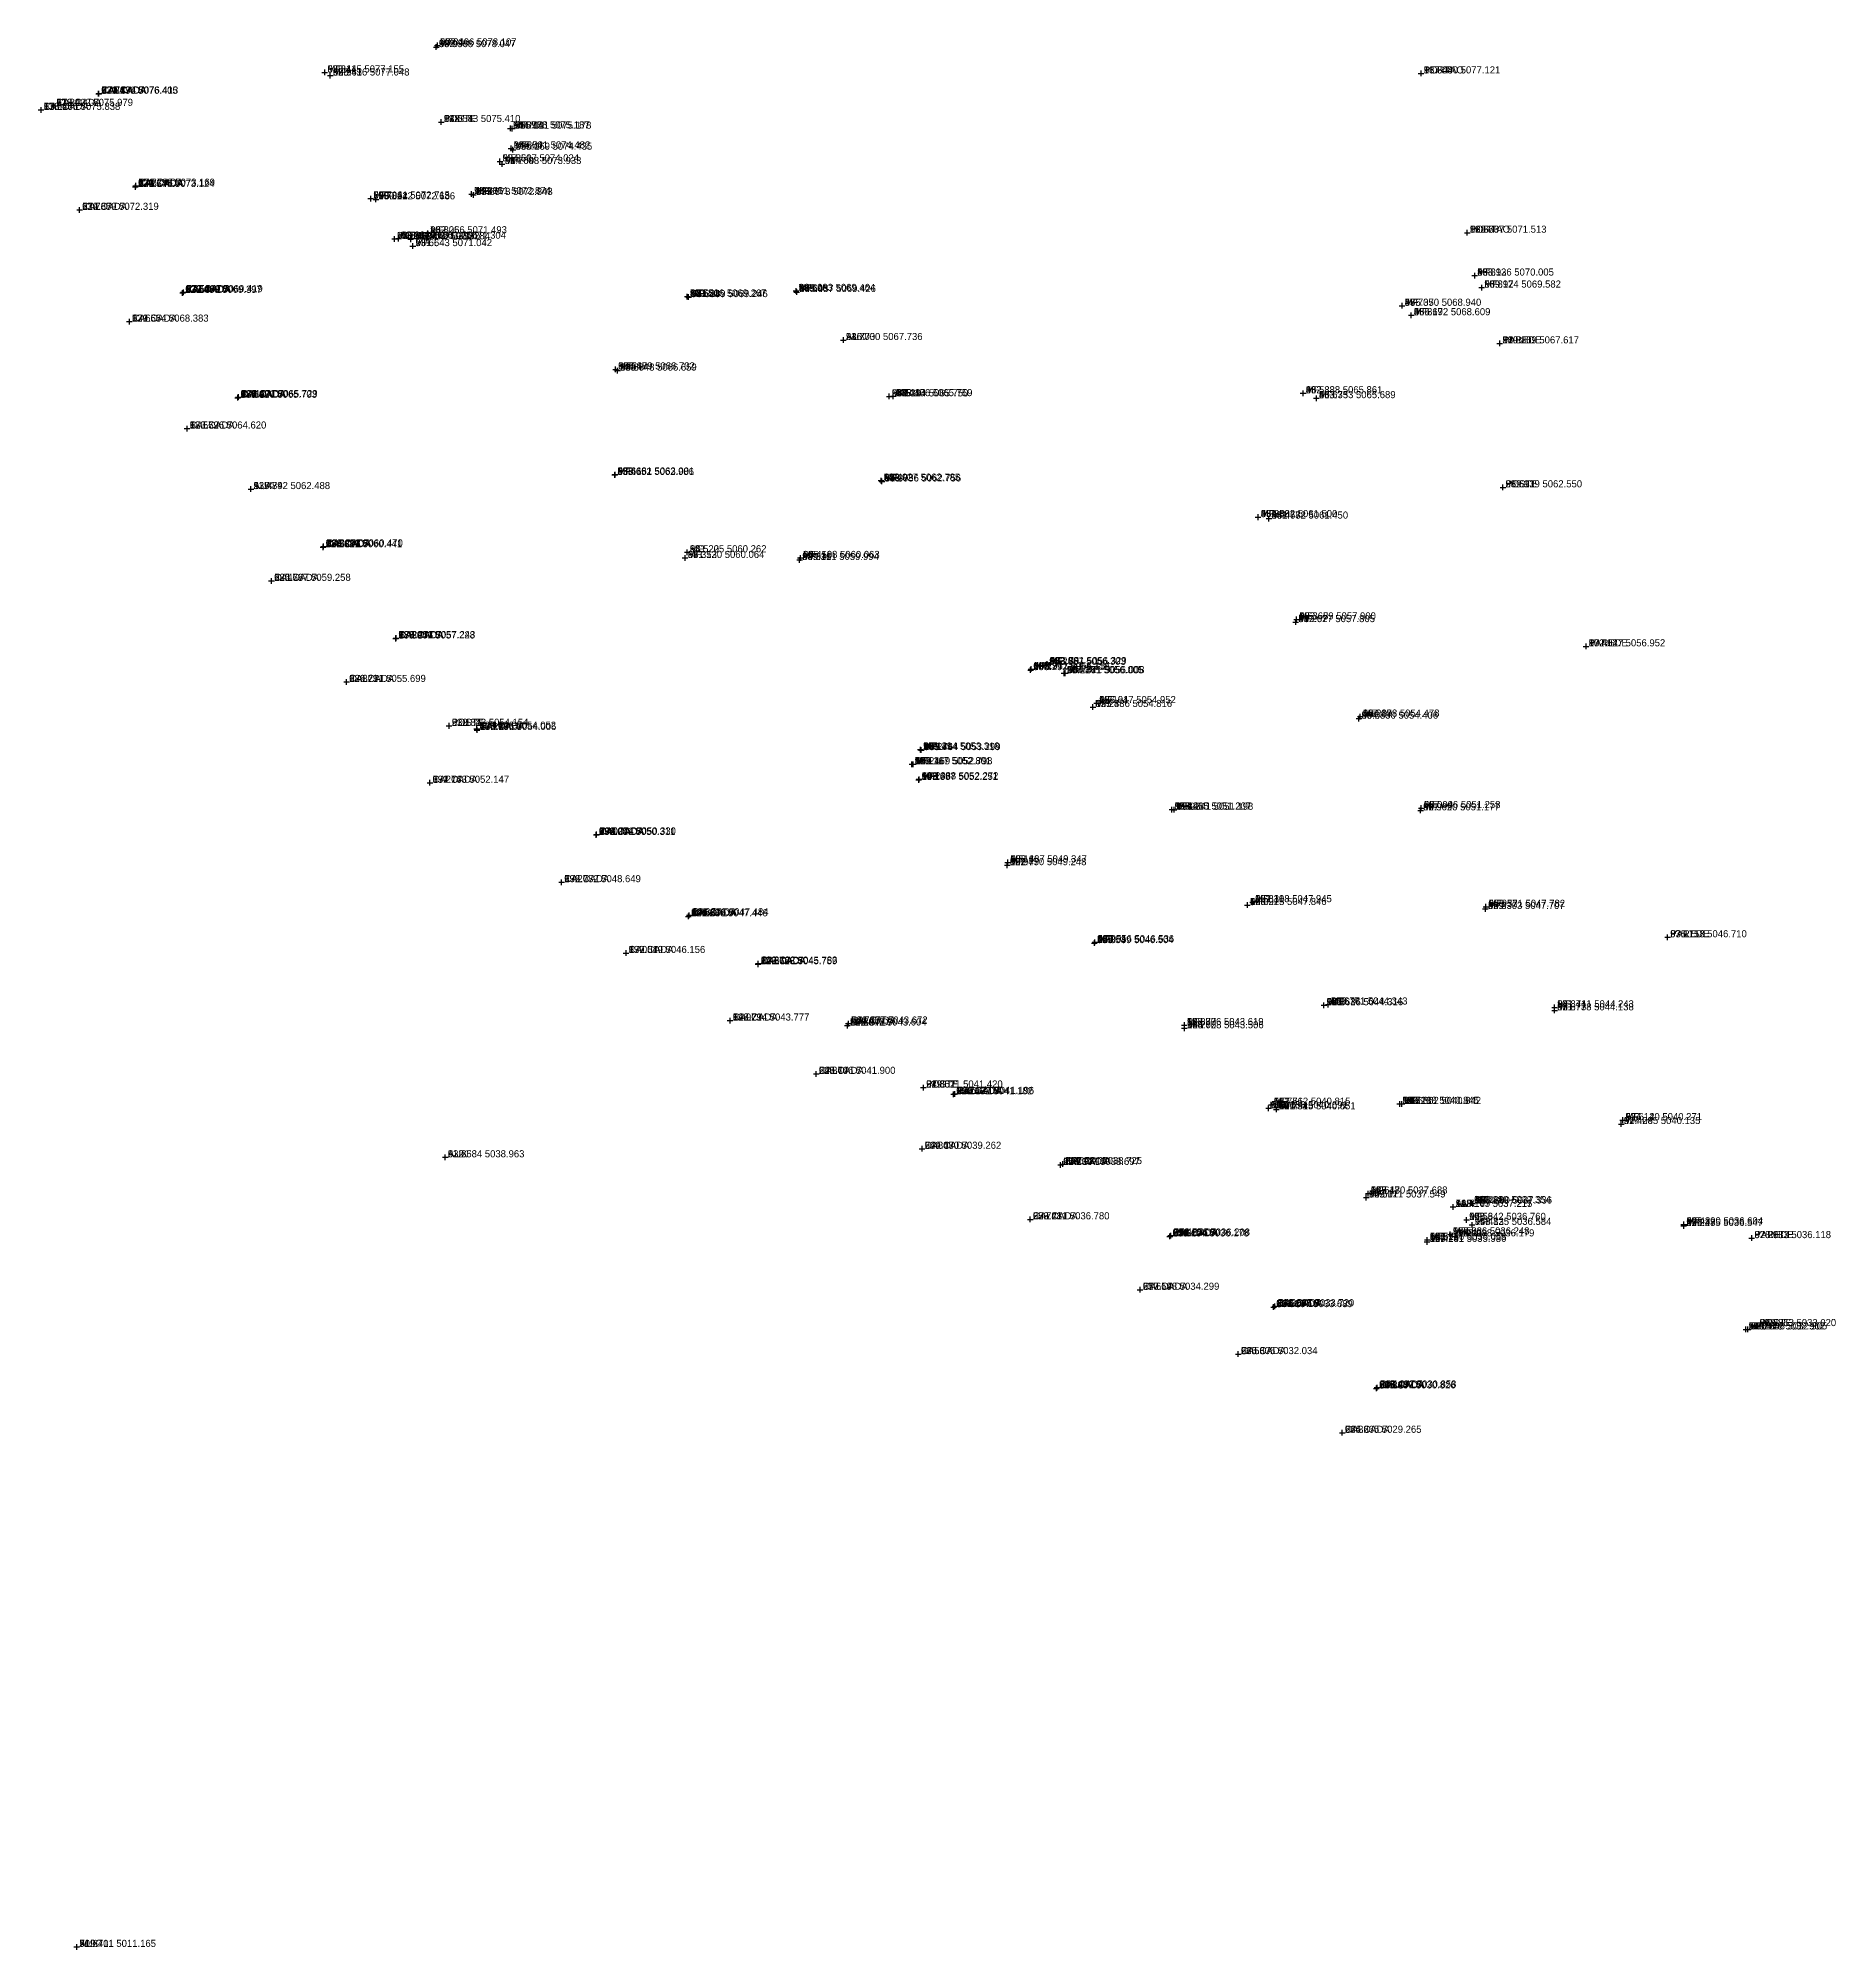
# Model space of a CAD drawing. Extents: x 914 to 999, y 4968 to 5108.
# Drawn here: x 918.4 to 981.6, y 5011.1 to 5078.4 of the extents above; entities that cross this region are included whole.
import ezdxf

# ---------------------------------------------------------------- set-up
doc = ezdxf.new("R2010")
doc.units = 0
doc.linetypes.add('1', pattern=[0])
doc.layers.get('0').update_dxf_attribs({"linetype": '1'})
doc.styles.add('STD', font='txt')

msp = doc.modelspace()

# ---------------------------------------------------------------- texts
at = {"layer": 'CO_ORDS', "color": 3, "style": 'STD'}
for s, p in [(' 932.368 5078.047', (932.3679, 5078.0474, 53.9975)), (' 932.406 5078.107', (932.4064, 5078.107, 53.8164)), (' 928.445 5077.155', (928.4446, 5077.1547, 53.8109)), (' 928.636 5077.048', (928.6364, 5077.0481, 53.9409)), (' 967.040 5077.121', (967.0397, 5077.1207, 53.8483)), (' 918.902 5075.979', (918.9016, 5075.9785, 53.8396)), (' 920.478 5076.405', (920.4784, 5076.405, 53.8133)), (' 920.494 5076.413', (920.4939, 5076.4134, 53.7387)), (' 918.455 5075.838', (918.4549, 5075.8379, 53.9258)), (' 932.543 5075.410', (932.5428, 5075.4103, 54.0576)), (' 934.978 5075.187', (934.9785, 5075.1868, 53.8757)), (' 935.041 5075.178', (935.0412, 5075.1778, 53.7106)), (' 934.607 5074.024', (934.6066, 5074.0242, 53.8508)), (' 934.688 5073.933', (934.6879, 5073.9328, 53.7037)), (' 935.001 5074.482', (935.0011, 5074.4815, 53.8541)), (' 935.069 5074.435', (935.0688, 5074.4349, 53.7164)), (' 921.788 5073.169', (921.7877, 5073.1691, 53.679)), (' 921.775 5073.124', (921.7745, 5073.1241, 53.7539)), (' 930.061 5072.715', (930.0608, 5072.7153, 53.7044)), (' 930.242 5072.686', (930.2417, 5072.6865, 53.8324)), (' 933.611 5072.874', (933.6111, 5072.8743, 53.8352)), (' 933.678 5072.843', (933.6781, 5072.8429, 53.6769)), (' 919.809 5072.319', (919.8085, 5072.3192, 53.7645)), (' 930.900 5071.293', (930.8999, 5071.2927, 53.6592)), (' 931.040 5071.306', (931.04, 5071.3064, 53.8326)), (' 931.472 5071.284', (931.4721, 5071.2836, 53.837)), (' 932.034 5071.304', (932.0338, 5071.3043, 53.6534)), (' 932.066 5071.493', (932.0664, 5071.4926, 53.8251)), (' 968.667 5071.513', (968.6665, 5071.5132, 53.8727)), (' 931.543 5071.042', (931.5432, 5071.0415, 53.6636)), (' 968.926 5070.005', (968.9264, 5070.0047, 53.813)), (' 923.439 5069.397', (923.4387, 5069.3972, 53.646)), (' 923.469 5069.419', (923.4694, 5069.4194, 53.5926)), (' 941.206 5069.267', (941.2063, 5069.267, 53.5513)), (' 941.249 5069.246', (941.2493, 5069.2459, 53.6881)), (' 945.033 5069.464', (945.0335, 5069.4639, 53.5156)), (' 945.057 5069.426', (945.0566, 5069.426, 53.6429)), (' 969.174 5069.582', (969.1737, 5069.5817, 53.8917)), (' 966.370 5068.940', (966.3703, 5068.9403, 53.7051)), (' 966.692 5068.609', (966.6919, 5068.6091, 53.8165)), (' 921.564 5068.383', (921.5645, 5068.3828, 53.6654)), (' 946.700 5067.736', (946.6998, 5067.7356, 53.7032)), (' 969.809 5067.617', (969.8095, 5067.6172, 53.8264)), (' 938.679 5066.702', (938.6792, 5066.7023, 53.5476)), (' 938.748 5066.659', (938.7484, 5066.6589, 53.6642)), (' 948.456 5065.759', (948.4562, 5065.7592, 53.4099)), (' 962.888 5065.861', (962.888, 5065.8614, 53.5331)), (' 925.380 5065.703', (925.3803, 5065.7026, 53.5416)), (' 925.401 5065.729', (925.4007, 5065.7287, 53.4671)), (' 948.314 5065.750', (948.3135, 5065.7505, 53.5191)), (' 963.353 5065.689', (963.3531, 5065.6889, 53.6734)), (' 923.596 5064.620', (923.5965, 5064.6198, 53.5722)), (' 925.842 5062.488', (925.8419, 5062.4881, 53.479)), (' 938.652 5062.986', (938.6519, 5062.9858, 53.4649)), (' 938.661 5063.001', (938.661, 5063.0008, 53.618)), (' 948.027 5062.785', (948.0268, 5062.7855, 53.4918)), (' 948.056 5062.756', (948.056, 5062.7565, 53.3727)), (' 969.919 5062.550', (969.9192, 5062.5498, 53.6127)), (' 961.302 5061.500', (961.3023, 5061.5, 53.3576)), (' 961.682 5061.450', (961.6817, 5061.4496, 53.4773)), (' 928.381 5060.441', (928.381, 5060.4407, 53.3813)), (' 928.403 5060.470', (928.4026, 5060.4701, 53.3273)), (' 941.130 5060.064', (941.1304, 5060.0641, 53.3521)), (' 941.205 5060.262', (941.2047, 5060.2624, 53.5218)), (' 945.161 5059.994', (945.1611, 5059.9937, 53.3312)), (' 945.188 5060.063', (945.1882, 5060.0632, 53.4503)), (' 926.567 5059.258', (926.5672, 5059.2576, 53.4788)), (' 962.627 5057.805', (962.6269, 5057.8046, 53.2067)), (' 962.659 5057.900', (962.6586, 5057.8999, 53.3685)), (' 930.941 5057.228', (930.9409, 5057.2284, 53.3005)), (' 930.953 5057.243', (930.9531, 5057.2427, 53.2411)), (' 972.847 5056.952', (972.8474, 5056.9521, 53.4017)), (' 929.211 5055.699', (929.2111, 5055.6986, 53.3793)), (' 953.292 5056.115', (953.2922, 5056.1146, 53.2788)), (' 953.311 5056.154', (953.3108, 5056.1536, 53.1936)), (' 953.857 5056.303', (953.8565, 5056.3027, 53.2563)), (' 953.881 5056.329', (953.8808, 5056.3287, 53.1789)), (' 954.471 5056.005', (954.4715, 5056.0047, 53.226)), (' 954.511 5056.008', (954.5107, 5056.0081, 53.1574)), (' 955.486 5054.816', (955.4855, 5054.8164, 53.2334)), (' 955.617 5054.952', (955.617, 5054.9519, 53.1037)), (' 964.850 5054.406', (964.8496, 5054.4062, 53.0588)), (' 964.898 5054.478', (964.8975, 5054.4781, 53.2166)), (' 932.822 5054.154', (932.822, 5054.1535, 53.1841)), (' 933.796 5054.052', (933.7963, 5054.0524, 53.1436)), (' 933.805 5054.006', (933.8054, 5054.0059, 53.2193)), (' 949.414 5053.318', (949.4138, 5053.3176, 53.129)), (' 949.444 5053.299', (949.4436, 5053.2986, 53.276)), (' 949.117 5052.801', (949.1167, 5052.8012, 53.1158)), (' 949.159 5052.798', (949.1592, 5052.7984, 53.2461)), (' 932.143 5052.147', (932.1433, 5052.1475, 53.2757)), (' 949.357 5052.251', (949.3568, 5052.2513, 53.1085)), (' 949.368 5052.272', (949.3683, 5052.2717, 53.2427)), (' 958.265 5051.207', (958.2655, 5051.2071, 53.1408)), (' 958.341 5051.198', (958.3411, 5051.1977, 52.9739)), (' 967.020 5051.177', (967.0196, 5051.1772, 52.9695)), (' 967.046 5051.258', (967.046, 5051.2576, 53.0988)), (' 937.998 5050.311', (937.9981, 5050.3111, 53.1037)), (' 938.014 5050.330', (938.0145, 5050.3297, 53.0274)), (' 952.470 5049.248', (952.4698, 5049.2476, 52.9747)), (' 952.487 5049.347', (952.4866, 5049.3474, 53.1663)), (' 936.782 5048.649', (936.7822, 5048.6491, 53.2085)), (' 960.925 5047.846', (960.9248, 5047.8455, 53.0208)), (' 961.108 5047.945', (961.1075, 5047.9454, 52.8309)), (' 969.303 5047.707', (969.3033, 5047.7075, 52.8299)), (' 969.321 5047.782', (969.3208, 5047.7817, 52.9574)), (' 941.246 5047.446', (941.2455, 5047.4463, 52.9546)), (' 941.276 5047.484', (941.2757, 5047.4844, 52.8806)), (' 955.539 5046.504', (955.5387, 5046.5038, 52.8535)), (' 955.556 5046.536', (955.5565, 5046.5356, 53.0055)), (' 975.718 5046.710', (975.7178, 5046.7099, 53.1153)), (' 939.049 5046.156', (939.0489, 5046.1561, 53.051)), (' 943.698 5045.759', (943.6983, 5045.7592, 52.8715)), (' 943.702 5045.783', (943.7017, 5045.7828, 52.8183)), (' 963.616 5044.316', (963.6163, 5044.3164, 52.8632)), (' 963.771 5044.343', (963.7715, 5044.3428, 52.6764)), (' 971.741 5044.243', (971.7414, 5044.2426, 52.8408)), (' 942.714 5043.777', (942.7138, 5043.777, 52.9286)), (' 946.842 5043.604', (946.842, 5043.6036, 52.8036)), (' 946.877 5043.672', (946.8767, 5043.6724, 52.7099)), (' 958.706 5043.619', (958.7058, 5043.6188, 52.8871)), (' 971.738 5044.138', (971.7378, 5044.1379, 52.677)), (' 958.708 5043.506', (958.7084, 5043.5063, 52.7024)), (' 945.746 5041.900', (945.7463, 5041.9005, 52.8404)), (' 949.521 5041.420', (949.5209, 5041.4203, 52.8009)), (' 950.582 5041.182', (950.5816, 5041.1817, 52.7494)), (' 950.627 5041.196', (950.6269, 5041.1962, 52.6522)), (' 961.668 5040.691', (961.668, 5040.6908, 52.613)), (' 961.762 5040.815', (961.7623, 5040.8152, 52.761)), (' 961.945 5040.651', (961.9448, 5040.6513, 52.7512)), (' 966.288 5040.845', (966.2885, 5040.8447, 52.7105)), (' 966.362 5040.842', (966.3617, 5040.8423, 52.5661)), (' 974.140 5040.271', (974.1402, 5040.2713, 52.6117)), (' 974.085 5040.135', (974.0851, 5040.1355, 52.4291)), (' 932.684 5038.963', (932.6836, 5038.9632, 52.6532)), (' 949.470 5039.262', (949.47, 5039.2624, 52.8079)), (' 954.347 5038.697', (954.3473, 5038.6967, 52.7297)), (' 954.424 5038.725', (954.4244, 5038.7248, 52.5979)), (' 965.111 5037.549', (965.1108, 5037.5488, 52.5019)), (' 965.180 5037.688', (965.1798, 5037.688, 52.6467)), (' 968.165 5037.217', (968.1646, 5037.2172, 54.5207)), (' 968.167 5037.215', (968.1666, 5037.2151, 52.6216)), (' 968.819 5037.354', (968.8186, 5037.3541, 52.5877)), (' 968.860 5037.336', (968.8602, 5037.3356, 52.4291)), (' 953.281 5036.780', (953.2811, 5036.7798, 52.7414)), (' 958.194 5036.178', (958.194, 5036.1776, 52.6187)), (' 958.226 5036.208', (958.2262, 5036.2076, 52.4546)), (' 968.066 5036.248', (968.0663, 5036.2482, 52.5828)), (' 968.238 5036.179', (968.2385, 5036.1789, 52.4084)), (' 968.642 5036.760', (968.6419, 5036.7604, 52.5839)), (' 968.835 5036.584', (968.8353, 5036.5838, 52.4121)), (' 976.285 5036.547', (976.285, 5036.547, 52.2466)), (' 976.290 5036.604', (976.2897, 5036.6035, 52.4394)), (' 967.251 5035.986', (967.251, 5035.9861, 52.4136)), (' 967.256 5036.058', (967.2562, 5036.0577, 52.5736)), (' 978.683 5036.118', (978.6835, 5036.1184, 52.2978)), (' 957.148 5034.299', (957.1483, 5034.2993, 52.6592)), (' 961.847 5033.689', (961.8467, 5033.6891, 52.518)), (' 961.895 5033.720', (961.8954, 5033.7197, 52.3082)), (' 978.478 5032.902', (978.4777, 5032.902, 52.0119)), (' 978.548 5032.905', (978.548, 5032.9045, 52.22)), (' 978.863 5033.020', (978.8634, 5033.0202, 52.2253)), (' 960.605 5032.034', (960.6051, 5032.0341, 52.5298)), (' 965.467 5030.826', (965.467, 5030.8265, 52.3336)), (' 965.492 5030.858', (965.4917, 5030.8576, 52.1431)), (' 964.265 5029.265', (964.2653, 5029.2649, 52.3664)), (' 919.711 5011.165', (919.7114, 5011.1652, 50.6395))]:
    msp.add_text(s, height=0.25, dxfattribs=at).set_placement(p)
at = {"layer": 'CODE', "color": 3, "style": 'STD'}
for s, p in [(' MF', (932.3679, 5078.0474, 53.9975)), (' MF', (932.4064, 5078.107, 53.8164)), (' MF', (928.4446, 5077.1547, 53.8109)), (' MF', (928.6364, 5077.0481, 53.9409)), (' PORTAO', (967.0397, 5077.1207, 53.8483)), (' CALCADA', (918.9016, 5075.9785, 53.8396)), (' CALCADA', (920.4784, 5076.405, 53.8133)), (' CALCADA', (920.4939, 5076.4134, 53.7387)), (' CALCADA', (918.4549, 5075.8379, 53.9258)), (' POSTE', (932.5428, 5075.4103, 54.0576)), (' MF', (934.9785, 5075.1868, 53.8757)), (' MF', (935.0412, 5075.1778, 53.7106)), (' MF', (934.6066, 5074.0242, 53.8508)), (' MF', (934.6879, 5073.9328, 53.7037)), (' MF', (935.0011, 5074.4815, 53.8541)), (' MF', (935.0688, 5074.4349, 53.7164)), (' CALCADA', (921.7877, 5073.1691, 53.679)), (' CALCADA', (921.7745, 5073.1241, 53.7539)), (' MF', (930.0608, 5072.7153, 53.7044)), (' MF', (930.2417, 5072.6865, 53.8324)), (' MF', (933.6111, 5072.8743, 53.8352)), (' MF', (933.6781, 5072.8429, 53.6769)), (' CALCADA', (919.8085, 5072.3192, 53.7645)), (' MF', (930.8999, 5071.2927, 53.6592)), (' MF', (931.04, 5071.3064, 53.8326)), (' MF', (931.4721, 5071.2836, 53.837)), (' MF', (932.0338, 5071.3043, 53.6534)), (' MF', (932.0664, 5071.4926, 53.8251)), (' PORTAO', (968.6665, 5071.5132, 53.8727)), (' MF', (931.5432, 5071.0415, 53.6636)), (' MF', (968.9264, 5070.0047, 53.813)), (' CALCADA', (923.4387, 5069.3972, 53.646)), (' CALCADA', (923.4694, 5069.4194, 53.5926)), (' MF', (941.2063, 5069.267, 53.5513)), (' MF', (941.2493, 5069.2459, 53.6881)), (' MF', (945.0335, 5069.4639, 53.5156)), (' MF', (945.0566, 5069.426, 53.6429)), (' MF', (969.1737, 5069.5817, 53.8917)), (' MF', (966.3703, 5068.9403, 53.7051)), (' MF', (966.6919, 5068.6091, 53.8165)), (' CALCADA', (921.5645, 5068.3828, 53.6654)), (' AUX', (946.6998, 5067.7356, 53.7032)), (' PAREDE', (969.8095, 5067.6172, 53.8264)), (' MF', (938.6792, 5066.7023, 53.5476)), (' MF', (938.7484, 5066.6589, 53.6642)), (' MF', (948.4562, 5065.7592, 53.4099)), (' MF', (962.888, 5065.8614, 53.5331)), (' CALCADA', (925.3803, 5065.7026, 53.5416)), (' CALCADA', (925.4007, 5065.7287, 53.4671)), (' MF', (948.3135, 5065.7505, 53.5191)), (' MF', (963.3531, 5065.6889, 53.6734)), (' CALCADA', (923.5965, 5064.6198, 53.5722)), (' AUX', (925.8419, 5062.4881, 53.479)), (' MF', (938.6519, 5062.9858, 53.4649)), (' MF', (938.661, 5063.0008, 53.618)), (' MF', (948.0268, 5062.7855, 53.4918)), (' MF', (948.056, 5062.7565, 53.3727)), (' POSTE', (969.9192, 5062.5498, 53.6127)), (' MF', (961.3023, 5061.5, 53.3576)), (' MF', (961.6817, 5061.4496, 53.4773)), (' CALCADA', (928.381, 5060.4407, 53.3813)), (' CALCADA', (928.4026, 5060.4701, 53.3273)), (' MF', (941.1304, 5060.0641, 53.3521)), (' MF', (941.2047, 5060.2624, 53.5218)), (' MF', (945.1611, 5059.9937, 53.3312)), (' MF', (945.1882, 5060.0632, 53.4503)), (' CALCADA', (926.5672, 5059.2576, 53.4788)), (' MF', (962.6269, 5057.8046, 53.2067)), (' MF', (962.6586, 5057.8999, 53.3685)), (' CALCADA', (930.9409, 5057.2284, 53.3005)), (' CALCADA', (930.9531, 5057.2427, 53.2411)), (' PAREDE', (972.8474, 5056.9521, 53.4017)), (' CALCADA', (929.2111, 5055.6986, 53.3793)), (' MF', (953.2922, 5056.1146, 53.2788)), (' MF', (953.3108, 5056.1536, 53.1936)), (' MF', (953.8565, 5056.3027, 53.2563)), (' MF', (953.8808, 5056.3287, 53.1789)), (' MF', (954.4715, 5056.0047, 53.226)), (' MF', (954.5107, 5056.0081, 53.1574)), (' MF', (955.4855, 5054.8164, 53.2334)), (' MF', (955.617, 5054.9519, 53.1037)), (' MF', (964.8496, 5054.4062, 53.0588)), (' MF', (964.8975, 5054.4781, 53.2166)), (' POSTE', (932.822, 5054.1535, 53.1841)), (' CALCADA', (933.7963, 5054.0524, 53.1436)), (' CALCADA', (933.8054, 5054.0059, 53.2193)), (' MF', (949.4138, 5053.3176, 53.129)), (' MF', (949.4436, 5053.2986, 53.276)), (' MF', (949.1167, 5052.8012, 53.1158)), (' MF', (949.1592, 5052.7984, 53.2461)), (' CALCADA', (932.1433, 5052.1475, 53.2757)), (' MF', (949.3568, 5052.2513, 53.1085)), (' MF', (949.3683, 5052.2717, 53.2427)), (' MF', (958.2655, 5051.2071, 53.1408)), (' MF', (958.3411, 5051.1977, 52.9739)), (' MF', (967.0196, 5051.1772, 52.9695)), (' MF', (967.046, 5051.2576, 53.0988)), (' CALCADA', (937.9981, 5050.3111, 53.1037)), (' CALCADA', (938.0145, 5050.3297, 53.0274)), (' MF', (952.4698, 5049.2476, 52.9747)), (' MF', (952.4866, 5049.3474, 53.1663)), (' CALCADA', (936.7822, 5048.6491, 53.2085)), (' MF', (960.9248, 5047.8455, 53.0208)), (' MF', (961.1075, 5047.9454, 52.8309)), (' MF', (969.3033, 5047.7075, 52.8299)), (' MF', (969.3208, 5047.7817, 52.9574)), (' CALCADA', (941.2455, 5047.4463, 52.9546)), (' CALCADA', (941.2757, 5047.4844, 52.8806)), (' MF', (955.5387, 5046.5038, 52.8535)), (' MF', (955.5565, 5046.5356, 53.0055)), (' PAREDE', (975.7178, 5046.7099, 53.1153)), (' CALCADA', (939.0489, 5046.1561, 53.051)), (' CALCADA', (943.6983, 5045.7592, 52.8715)), (' CALCADA', (943.7017, 5045.7828, 52.8183)), (' MF', (963.6163, 5044.3164, 52.8632)), (' MF', (963.7715, 5044.3428, 52.6764)), (' MF', (971.7414, 5044.2426, 52.8408)), (' CALCADA', (942.7138, 5043.777, 52.9286)), (' CALCADA', (946.842, 5043.6036, 52.8036)), (' CALCADA', (946.8767, 5043.6724, 52.7099)), (' MF', (958.7058, 5043.6188, 52.8871)), (' MF', (971.7378, 5044.1379, 52.677)), (' MF', (958.7084, 5043.5063, 52.7024)), (' CALCADA', (945.7463, 5041.9005, 52.8404)), (' POSTE', (949.5209, 5041.4203, 52.8009)), (' CALCADA', (950.5816, 5041.1817, 52.7494)), (' CALCADA', (950.6269, 5041.1962, 52.6522)), (' MF', (961.668, 5040.6908, 52.613)), (' MF', (961.7623, 5040.8152, 52.761)), (' MF', (961.9448, 5040.6513, 52.7512)), (' MF', (966.2885, 5040.8447, 52.7105)), (' MF', (966.3617, 5040.8423, 52.5661)), (' MF', (974.1402, 5040.2713, 52.6117)), (' MF', (974.0851, 5040.1355, 52.4291)), (' AUX', (932.6836, 5038.9632, 52.6532)), (' CALCADA', (949.47, 5039.2624, 52.8079)), (' CALCADA', (954.3473, 5038.6967, 52.7297)), (' CALCADA', (954.4244, 5038.7248, 52.5979)), (' MF', (965.1108, 5037.5488, 52.5019)), (' MF', (965.1798, 5037.688, 52.6467)), (' AUX', (968.1646, 5037.2172, 54.5207)), (' AUX', (968.1666, 5037.2151, 52.6216)), (' MF', (968.8186, 5037.3541, 52.5877)), (' MF', (968.8602, 5037.3356, 52.4291)), (' CALCADA', (953.2811, 5036.7798, 52.7414)), (' CALCADA', (958.194, 5036.1776, 52.6187)), (' CALCADA', (958.2262, 5036.2076, 52.4546)), (' MF', (968.0663, 5036.2482, 52.5828)), (' MF', (968.2385, 5036.1789, 52.4084)), (' MF', (968.6419, 5036.7604, 52.5839)), (' MF', (968.8353, 5036.5838, 52.4121)), (' MF', (976.285, 5036.547, 52.2466)), (' MF', (976.2897, 5036.6035, 52.4394)), (' MF', (967.251, 5035.9861, 52.4136)), (' MF', (967.2562, 5036.0577, 52.5736)), (' PAREDE', (978.6835, 5036.1184, 52.2978)), (' CALCADA', (957.1483, 5034.2993, 52.6592)), (' CALCADA', (961.8467, 5033.6891, 52.518)), (' CALCADA', (961.8954, 5033.7197, 52.3082)), (' MF', (978.4777, 5032.902, 52.0119)), (' MF', (978.548, 5032.9045, 52.22)), (' POSTE', (978.8634, 5033.0202, 52.2253)), (' CALCADA', (960.6051, 5032.0341, 52.5298)), (' CALCADA', (965.467, 5030.8265, 52.3336)), (' CALCADA', (965.4917, 5030.8576, 52.1431)), (' CALCADA', (964.2653, 5029.2649, 52.3664)), (' AUX', (919.7114, 5011.1652, 50.6395))]:
    msp.add_text(s, height=0.25, dxfattribs=at).set_placement(p)
at = {"layer": 'HEIGHT', "color": 3, "style": 'STD'}
for s, p in [(' 53.998', (932.3679, 5078.0474, 53.9975)), (' 53.816', (932.4064, 5078.107, 53.8164)), (' 53.811', (928.4446, 5077.1547, 53.8109)), (' 53.941', (928.6364, 5077.0481, 53.9409)), (' 53.848', (967.0397, 5077.1207, 53.8483)), (' 53.840', (918.9016, 5075.9785, 53.8396)), (' 53.813', (920.4784, 5076.405, 53.8133)), (' 53.739', (920.4939, 5076.4134, 53.7387)), (' 53.926', (918.4549, 5075.8379, 53.9258)), (' 54.058', (932.5428, 5075.4103, 54.0576)), (' 53.876', (934.9785, 5075.1868, 53.8757)), (' 53.711', (935.0412, 5075.1778, 53.7106)), (' 53.851', (934.6066, 5074.0242, 53.8508)), (' 53.704', (934.6879, 5073.9328, 53.7037)), (' 53.854', (935.0011, 5074.4815, 53.8541)), (' 53.716', (935.0688, 5074.4349, 53.7164)), (' 53.679', (921.7877, 5073.1691, 53.679)), (' 53.754', (921.7745, 5073.1241, 53.7539)), (' 53.704', (930.0608, 5072.7153, 53.7044)), (' 53.832', (930.2417, 5072.6865, 53.8324)), (' 53.835', (933.6111, 5072.8743, 53.8352)), (' 53.677', (933.6781, 5072.8429, 53.6769)), (' 53.765', (919.8085, 5072.3192, 53.7645)), (' 53.659', (930.8999, 5071.2927, 53.6592)), (' 53.833', (931.04, 5071.3064, 53.8326)), (' 53.837', (931.4721, 5071.2836, 53.837)), (' 53.653', (932.0338, 5071.3043, 53.6534)), (' 53.825', (932.0664, 5071.4926, 53.8251)), (' 53.873', (968.6665, 5071.5132, 53.8727)), (' 53.664', (931.5432, 5071.0415, 53.6636)), (' 53.813', (968.9264, 5070.0047, 53.813)), (' 53.646', (923.4387, 5069.3972, 53.646)), (' 53.593', (923.4694, 5069.4194, 53.5926)), (' 53.551', (941.2063, 5069.267, 53.5513)), (' 53.688', (941.2493, 5069.2459, 53.6881)), (' 53.516', (945.0335, 5069.4639, 53.5156)), (' 53.643', (945.0566, 5069.426, 53.6429)), (' 53.892', (969.1737, 5069.5817, 53.8917)), (' 53.705', (966.3703, 5068.9403, 53.7051)), (' 53.817', (966.6919, 5068.6091, 53.8165)), (' 53.665', (921.5645, 5068.3828, 53.6654)), (' 53.703', (946.6998, 5067.7356, 53.7032)), (' 53.826', (969.8095, 5067.6172, 53.8264)), (' 53.548', (938.6792, 5066.7023, 53.5476)), (' 53.664', (938.7484, 5066.6589, 53.6642)), (' 53.410', (948.4562, 5065.7592, 53.4099)), (' 53.533', (962.888, 5065.8614, 53.5331)), (' 53.542', (925.3803, 5065.7026, 53.5416)), (' 53.467', (925.4007, 5065.7287, 53.4671)), (' 53.519', (948.3135, 5065.7505, 53.5191)), (' 53.673', (963.3531, 5065.6889, 53.6734)), (' 53.572', (923.5965, 5064.6198, 53.5722)), (' 53.479', (925.8419, 5062.4881, 53.479)), (' 53.465', (938.6519, 5062.9858, 53.4649)), (' 53.618', (938.661, 5063.0008, 53.618)), (' 53.492', (948.0268, 5062.7855, 53.4918)), (' 53.373', (948.056, 5062.7565, 53.3727)), (' 53.613', (969.9192, 5062.5498, 53.6127)), (' 53.358', (961.3023, 5061.5, 53.3576)), (' 53.477', (961.6817, 5061.4496, 53.4773)), (' 53.381', (928.381, 5060.4407, 53.3813)), (' 53.327', (928.4026, 5060.4701, 53.3273)), (' 53.352', (941.1304, 5060.0641, 53.3521)), (' 53.522', (941.2047, 5060.2624, 53.5218)), (' 53.331', (945.1611, 5059.9937, 53.3312)), (' 53.450', (945.1882, 5060.0632, 53.4503)), (' 53.479', (926.5672, 5059.2576, 53.4788)), (' 53.207', (962.6269, 5057.8046, 53.2067)), (' 53.368', (962.6586, 5057.8999, 53.3685)), (' 53.300', (930.9409, 5057.2284, 53.3005)), (' 53.241', (930.9531, 5057.2427, 53.2411)), (' 53.402', (972.8474, 5056.9521, 53.4017)), (' 53.379', (929.2111, 5055.6986, 53.3793)), (' 53.279', (953.2922, 5056.1146, 53.2788)), (' 53.194', (953.3108, 5056.1536, 53.1936)), (' 53.256', (953.8565, 5056.3027, 53.2563)), (' 53.179', (953.8808, 5056.3287, 53.1789)), (' 53.226', (954.4715, 5056.0047, 53.226)), (' 53.157', (954.5107, 5056.0081, 53.1574)), (' 53.233', (955.4855, 5054.8164, 53.2334)), (' 53.104', (955.617, 5054.9519, 53.1037)), (' 53.059', (964.8496, 5054.4062, 53.0588)), (' 53.217', (964.8975, 5054.4781, 53.2166)), (' 53.184', (932.822, 5054.1535, 53.1841)), (' 53.144', (933.7963, 5054.0524, 53.1436)), (' 53.219', (933.8054, 5054.0059, 53.2193)), (' 53.129', (949.4138, 5053.3176, 53.129)), (' 53.276', (949.4436, 5053.2986, 53.276)), (' 53.116', (949.1167, 5052.8012, 53.1158)), (' 53.246', (949.1592, 5052.7984, 53.2461)), (' 53.276', (932.1433, 5052.1475, 53.2757)), (' 53.109', (949.3568, 5052.2513, 53.1085)), (' 53.243', (949.3683, 5052.2717, 53.2427)), (' 53.141', (958.2655, 5051.2071, 53.1408)), (' 52.974', (958.3411, 5051.1977, 52.9739)), (' 52.969', (967.0196, 5051.1772, 52.9695)), (' 53.099', (967.046, 5051.2576, 53.0988)), (' 53.104', (937.9981, 5050.3111, 53.1037)), (' 53.027', (938.0145, 5050.3297, 53.0274)), (' 52.975', (952.4698, 5049.2476, 52.9747)), (' 53.166', (952.4866, 5049.3474, 53.1663)), (' 53.208', (936.7822, 5048.6491, 53.2085)), (' 53.021', (960.9248, 5047.8455, 53.0208)), (' 52.831', (961.1075, 5047.9454, 52.8309)), (' 52.830', (969.3033, 5047.7075, 52.8299)), (' 52.957', (969.3208, 5047.7817, 52.9574)), (' 52.955', (941.2455, 5047.4463, 52.9546)), (' 52.881', (941.2757, 5047.4844, 52.8806)), (' 52.854', (955.5387, 5046.5038, 52.8535)), (' 53.005', (955.5565, 5046.5356, 53.0055)), (' 53.115', (975.7178, 5046.7099, 53.1153)), (' 53.051', (939.0489, 5046.1561, 53.051)), (' 52.872', (943.6983, 5045.7592, 52.8715)), (' 52.818', (943.7017, 5045.7828, 52.8183)), (' 52.863', (963.6163, 5044.3164, 52.8632)), (' 52.676', (963.7715, 5044.3428, 52.6764)), (' 52.841', (971.7414, 5044.2426, 52.8408)), (' 52.929', (942.7138, 5043.777, 52.9286)), (' 52.804', (946.842, 5043.6036, 52.8036)), (' 52.710', (946.8767, 5043.6724, 52.7099)), (' 52.887', (958.7058, 5043.6188, 52.8871)), (' 52.677', (971.7378, 5044.1379, 52.677)), (' 52.702', (958.7084, 5043.5063, 52.7024)), (' 52.840', (945.7463, 5041.9005, 52.8404)), (' 52.801', (949.5209, 5041.4203, 52.8009)), (' 52.749', (950.5816, 5041.1817, 52.7494)), (' 52.652', (950.6269, 5041.1962, 52.6522)), (' 52.613', (961.668, 5040.6908, 52.613)), (' 52.761', (961.7623, 5040.8152, 52.761)), (' 52.751', (961.9448, 5040.6513, 52.7512)), (' 52.711', (966.2885, 5040.8447, 52.7105)), (' 52.566', (966.3617, 5040.8423, 52.5661)), (' 52.612', (974.1402, 5040.2713, 52.6117)), (' 52.429', (974.0851, 5040.1355, 52.4291)), (' 52.653', (932.6836, 5038.9632, 52.6532)), (' 52.808', (949.47, 5039.2624, 52.8079)), (' 52.730', (954.3473, 5038.6967, 52.7297)), (' 52.598', (954.4244, 5038.7248, 52.5979)), (' 52.502', (965.1108, 5037.5488, 52.5019)), (' 52.647', (965.1798, 5037.688, 52.6467)), (' 54.521', (968.1646, 5037.2172, 54.5207)), (' 52.622', (968.1666, 5037.2151, 52.6216)), (' 52.588', (968.8186, 5037.3541, 52.5877)), (' 52.429', (968.8602, 5037.3356, 52.4291)), (' 52.741', (953.2811, 5036.7798, 52.7414)), (' 52.619', (958.194, 5036.1776, 52.6187)), (' 52.455', (958.2262, 5036.2076, 52.4546)), (' 52.583', (968.0663, 5036.2482, 52.5828)), (' 52.408', (968.2385, 5036.1789, 52.4084)), (' 52.584', (968.6419, 5036.7604, 52.5839)), (' 52.412', (968.8353, 5036.5838, 52.4121)), (' 52.247', (976.285, 5036.547, 52.2466)), (' 52.439', (976.2897, 5036.6035, 52.4394)), (' 52.414', (967.251, 5035.9861, 52.4136)), (' 52.574', (967.2562, 5036.0577, 52.5736)), (' 52.298', (978.6835, 5036.1184, 52.2978)), (' 52.659', (957.1483, 5034.2993, 52.6592)), (' 52.518', (961.8467, 5033.6891, 52.518)), (' 52.308', (961.8954, 5033.7197, 52.3082)), (' 52.012', (978.4777, 5032.902, 52.0119)), (' 52.220', (978.548, 5032.9045, 52.22)), (' 52.225', (978.8634, 5033.0202, 52.2253)), (' 52.530', (960.6051, 5032.0341, 52.5298)), (' 52.334', (965.467, 5030.8265, 52.3336)), (' 52.143', (965.4917, 5030.8576, 52.1431)), (' 52.366', (964.2653, 5029.2649, 52.3664)), (' 50.640', (919.7114, 5011.1652, 50.6395))]:
    msp.add_text(s, height=0.25, dxfattribs=at).set_placement(p)
at = {"layer": 'PT_ID', "color": 3, "style": 'STD'}
for s, p in [(' 58', (932.3679, 5078.0474, 53.9975)), (' 57', (932.4064, 5078.107, 53.8164)), (' 67', (928.4446, 5077.1547, 53.8109)), (' 68', (928.6364, 5077.0481, 53.9409)), (' 13', (967.0397, 5077.1207, 53.8483)), (' 172', (918.9016, 5075.9785, 53.8396)), (' 171', (920.4784, 5076.405, 53.8133)), (' 170', (920.4939, 5076.4134, 53.7387)), (' 173', (918.4549, 5075.8379, 53.9258)), (' 128', (932.5428, 5075.4103, 54.0576)), (' 56', (934.9785, 5075.1868, 53.8757)), (' 55', (935.0412, 5075.1778, 53.7106)), (' 52', (934.6066, 5074.0242, 53.8508)), (' 51', (934.6879, 5073.9328, 53.7037)), (' 54', (935.0011, 5074.4815, 53.8541)), (' 53', (935.0688, 5074.4349, 53.7164)), (' 176', (921.7877, 5073.1691, 53.679)), (' 175', (921.7745, 5073.1241, 53.7539)), (' 69', (930.0608, 5072.7153, 53.7044)), (' 70', (930.2417, 5072.6865, 53.8324)), (' 78', (933.6111, 5072.8743, 53.8352)), (' 77', (933.6781, 5072.8429, 53.6769)), (' 174', (919.8085, 5072.3192, 53.7645)), (' 71', (930.8999, 5071.2927, 53.6592)), (' 72', (931.04, 5071.3064, 53.8326)), (' 74', (931.4721, 5071.2836, 53.837)), (' 75', (932.0338, 5071.3043, 53.6534)), (' 76', (932.0664, 5071.4926, 53.8251)), (' 12', (968.6665, 5071.5132, 53.8727)), (' 73', (931.5432, 5071.0415, 53.6636)), (' 49', (968.9264, 5070.0047, 53.813)), (' 178', (923.4387, 5069.3972, 53.646)), (' 177', (923.4694, 5069.4194, 53.5926)), (' 81', (941.2063, 5069.267, 53.5513)), (' 82', (941.2493, 5069.2459, 53.6881)), (' 79', (945.0335, 5069.4639, 53.5156)), (' 80', (945.0566, 5069.426, 53.6429)), (' 50', (969.1737, 5069.5817, 53.8917)), (' 47', (966.3703, 5068.9403, 53.7051)), (' 48', (966.6919, 5068.6091, 53.8165)), (' 179', (921.5645, 5068.3828, 53.6654)), (' 2', (946.6998, 5067.7356, 53.7032)), (' 11', (969.8095, 5067.6172, 53.8264)), (' 83', (938.6792, 5066.7023, 53.5476)), (' 84', (938.7484, 5066.6589, 53.6642)), (' 93', (948.4562, 5065.7592, 53.4099)), (' 45', (962.888, 5065.8614, 53.5331)), (' 181', (925.3803, 5065.7026, 53.5416)), (' 182', (925.4007, 5065.7287, 53.4671)), (' 94', (948.3135, 5065.7505, 53.5191)), (' 46', (963.3531, 5065.6889, 53.6734)), (' 180', (923.5965, 5064.6198, 53.5722)), (' 137', (925.8419, 5062.4881, 53.479)), (' 85', (938.6519, 5062.9858, 53.4649)), (' 86', (938.661, 5063.0008, 53.618)), (' 92', (948.0268, 5062.7855, 53.4918)), (' 91', (948.056, 5062.7565, 53.3727)), (' 25', (969.9192, 5062.5498, 53.6127)), (' 43', (961.3023, 5061.5, 53.3576)), (' 44', (961.6817, 5061.4496, 53.4773)), (' 184', (928.381, 5060.4407, 53.3813)), (' 183', (928.4026, 5060.4701, 53.3273)), (' 87', (941.1304, 5060.0641, 53.3521)), (' 88', (941.2047, 5060.2624, 53.5218)), (' 89', (945.1611, 5059.9937, 53.3312)), (' 90', (945.1882, 5060.0632, 53.4503)), (' 185', (926.5672, 5059.2576, 53.4788)), (' 41', (962.6269, 5057.8046, 53.2067)), (' 42', (962.6586, 5057.8999, 53.3685)), (' 187', (930.9409, 5057.2284, 53.3005)), (' 188', (930.9531, 5057.2427, 53.2411)), (' 10', (972.8474, 5056.9521, 53.4017)), (' 186', (929.2111, 5055.6986, 53.3793)), (' 100', (953.2922, 5056.1146, 53.2788)), (' 99', (953.3108, 5056.1536, 53.1936)), (' 98', (953.8565, 5056.3027, 53.2563)), (' 97', (953.8808, 5056.3287, 53.1789)), (' 96', (954.4715, 5056.0047, 53.226)), (' 95', (954.5107, 5056.0081, 53.1574)), (' 127', (955.4855, 5054.8164, 53.2334)), (' 126', (955.617, 5054.9519, 53.1037)), (' 39', (964.8496, 5054.4062, 53.0588)), (' 40', (964.8975, 5054.4781, 53.2166)), (' 220', (932.822, 5054.1535, 53.1841)), (' 189', (933.7963, 5054.0524, 53.1436)), (' 190', (933.8054, 5054.0059, 53.2193)), (' 101', (949.4138, 5053.3176, 53.129)), (' 102', (949.4436, 5053.2986, 53.276)), (' 103', (949.1167, 5052.8012, 53.1158)), (' 104', (949.1592, 5052.7984, 53.2461)), (' 191', (932.1433, 5052.1475, 53.2757)), (' 105', (949.3568, 5052.2513, 53.1085)), (' 106', (949.3683, 5052.2717, 53.2427)), (' 125', (958.2655, 5051.2071, 53.1408)), (' 124', (958.3411, 5051.1977, 52.9739)), (' 37', (967.0196, 5051.1772, 52.9695)), (' 38', (967.046, 5051.2576, 53.0988)), (' 193', (937.9981, 5050.3111, 53.1037)), (' 194', (938.0145, 5050.3297, 53.0274)), (' 107', (952.4698, 5049.2476, 52.9747)), (' 108', (952.4866, 5049.3474, 53.1663)), (' 192', (936.7822, 5048.6491, 53.2085)), (' 123', (960.9248, 5047.8455, 53.0208)), (' 122', (961.1075, 5047.9454, 52.8309)), (' 35', (969.3033, 5047.7075, 52.8299)), (' 36', (969.3208, 5047.7817, 52.9574)), (' 196', (941.2455, 5047.4463, 52.9546)), (' 195', (941.2757, 5047.4844, 52.8806)), (' 109', (955.5387, 5046.5038, 52.8535)), (' 110', (955.5565, 5046.5356, 53.0055)), (' 9', (975.7178, 5046.7099, 53.1153)), (' 197', (939.0489, 5046.1561, 53.051)), (' 200', (943.7017, 5045.7828, 52.8183)), (' 199', (943.6983, 5045.7592, 52.8715)), (' 121', (963.6163, 5044.3164, 52.8632)), (' 120', (963.7715, 5044.3428, 52.6764)), (' 34', (971.7414, 5044.2426, 52.8408)), (' 198', (942.7138, 5043.777, 52.9286)), (' 202', (946.842, 5043.6036, 52.8036)), (' 201', (946.8767, 5043.6724, 52.7099)), (' 145', (958.7058, 5043.6188, 52.8871)), (' 33', (971.7378, 5044.1379, 52.677)), (' 144', (958.7084, 5043.5063, 52.7024)), (' 203', (945.7463, 5041.9005, 52.8404)), (' 219', (949.5209, 5041.4203, 52.8009)), (' 205', (950.5816, 5041.1817, 52.7494)), (' 206', (950.6269, 5041.1962, 52.6522)), (' 113', (961.668, 5040.6908, 52.613)), (' 112', (961.7623, 5040.8152, 52.761)), (' 111', (961.9448, 5040.6513, 52.7512)), (' 119', (966.2885, 5040.8447, 52.7105)), (' 118', (966.3617, 5040.8423, 52.5661)), (' 32', (974.1402, 5040.2713, 52.6117)), (' 31', (974.0851, 5040.1355, 52.4291)), (' 6', (932.6836, 5038.9632, 52.6532)), (' 204', (949.47, 5039.2624, 52.8079)), (' 208', (954.3473, 5038.6967, 52.7297)), (' 207', (954.4244, 5038.7248, 52.5979)), (' 142', (965.1108, 5037.5488, 52.5019)), (' 143', (965.1798, 5037.688, 52.6467)), (' 1', (968.1646, 5037.2172, 54.5207)), (' 1A', (968.1666, 5037.2151, 52.6216)), (' 117', (968.8186, 5037.3541, 52.5877)), (' 116', (968.8602, 5037.3356, 52.4291)), (' 209', (953.2811, 5036.7798, 52.7414)), (' 211', (958.194, 5036.1776, 52.6187)), (' 212', (958.2262, 5036.2076, 52.4546)), (' 139', (968.0663, 5036.2482, 52.5828)), (' 138', (968.2385, 5036.1789, 52.4084)), (' 115', (968.6419, 5036.7604, 52.5839)), (' 114', (968.8353, 5036.5838, 52.4121)), (' 29', (976.285, 5036.547, 52.2466)), (' 30', (976.2897, 5036.6035, 52.4394)), (' 140', (967.251, 5035.9861, 52.4136)), (' 141', (967.2562, 5036.0577, 52.5736)), (' 8', (978.6835, 5036.1184, 52.2978)), (' 210', (957.1483, 5034.2993, 52.6592)), (' 214', (961.8467, 5033.6891, 52.518)), (' 213', (961.8954, 5033.7197, 52.3082)), (' 27', (978.4777, 5032.902, 52.0119)), (' 28', (978.548, 5032.9045, 52.22)), (' 26', (978.8634, 5033.0202, 52.2253)), (' 215', (960.6051, 5032.0341, 52.5298)), (' 217', (965.467, 5030.8265, 52.3336)), (' 218', (965.4917, 5030.8576, 52.1431)), (' 216', (964.2653, 5029.2649, 52.3664)), (' 7', (919.7114, 5011.1652, 50.6395))]:
    msp.add_text(s, height=0.25, dxfattribs=at).set_placement(p)

# ---------------------------------------------------------------- blocks, each defined once
blk = doc.blocks.new('CROSS')
at = {"color": 0}
for p, q in [((-50, 0), (50, 0)), ((0, -50), (0, 50))]:
    blk.add_line(p, q, dxfattribs=at)

# ---------------------------------------------------------------- block references
at = {"layer": 'POINT', "color": 2, "xscale": 0.002, "yscale": 0.002, "zscale": 0.002}
for p in [(932.3679, 5078.0474, 53.9975), (932.4064, 5078.107, 53.8164), (928.4446, 5077.1547, 53.8109), (928.6364, 5077.0481, 53.9409), (967.0397, 5077.1207, 53.8483), (920.4784, 5076.405, 53.8133), (920.4939, 5076.4134, 53.7387), (918.4549, 5075.8379, 53.9258), (918.9016, 5075.9785, 53.8396), (932.5428, 5075.4103, 54.0576), (934.9785, 5075.1868, 53.8757), (935.0412, 5075.1778, 53.7106), (934.6066, 5074.0242, 53.8508), (935.0011, 5074.4815, 53.8541), (935.0688, 5074.4349, 53.7164), (934.6879, 5073.9328, 53.7037), (921.7745, 5073.1241, 53.7539), (921.7877, 5073.1691, 53.679), (930.0608, 5072.7153, 53.7044), (930.2417, 5072.6865, 53.8324), (933.6111, 5072.8743, 53.8352), (933.6781, 5072.8429, 53.6769), (919.8085, 5072.3192, 53.7645), (930.8999, 5071.2927, 53.6592), (931.04, 5071.3064, 53.8326), (932.0338, 5071.3043, 53.6534), (932.0664, 5071.4926, 53.8251), (968.6665, 5071.5132, 53.8727), (931.4721, 5071.2836, 53.837), (931.5432, 5071.0415, 53.6636), (968.9264, 5070.0047, 53.813), (923.4387, 5069.3972, 53.646), (923.4694, 5069.4194, 53.5926), (945.0335, 5069.4639, 53.5156), (945.0566, 5069.426, 53.6429), (969.1737, 5069.5817, 53.8917), (941.2063, 5069.267, 53.5513), (941.2493, 5069.2459, 53.6881), (966.3703, 5068.9403, 53.7051), (966.6919, 5068.6091, 53.8165), (921.5645, 5068.3828, 53.6654), (946.6998, 5067.7356, 53.7032), (969.8095, 5067.6172, 53.8264), (938.6792, 5066.7023, 53.5476), (938.7484, 5066.6589, 53.6642), (925.3803, 5065.7026, 53.5416), (925.4007, 5065.7287, 53.4671), (948.3135, 5065.7505, 53.5191), (948.4562, 5065.7592, 53.4099), (962.888, 5065.8614, 53.5331), (963.3531, 5065.6889, 53.6734), (923.5965, 5064.6198, 53.5722), (938.6519, 5062.9858, 53.4649), (938.661, 5063.0008, 53.618), (948.0268, 5062.7855, 53.4918), (948.056, 5062.7565, 53.3727), (969.9192, 5062.5498, 53.6127), (925.8419, 5062.4881, 53.479), (961.3023, 5061.5, 53.3576), (961.6817, 5061.4496, 53.4773), (928.381, 5060.4407, 53.3813), (928.4026, 5060.4701, 53.3273), (941.1304, 5060.0641, 53.3521), (941.2047, 5060.2624, 53.5218), (945.1611, 5059.9937, 53.3312), (945.1882, 5060.0632, 53.4503), (926.5672, 5059.2576, 53.4788), (962.6586, 5057.8999, 53.3685), (930.9409, 5057.2284, 53.3005), (930.9531, 5057.2427, 53.2411), (962.6269, 5057.8046, 53.2067), (972.8474, 5056.9521, 53.4017), (953.2922, 5056.1146, 53.2788), (953.3108, 5056.1536, 53.1936), (953.8565, 5056.3027, 53.2563), (953.8808, 5056.3287, 53.1789), (954.4715, 5056.0047, 53.226), (954.5107, 5056.0081, 53.1574), (929.2111, 5055.6986, 53.3793), (955.4855, 5054.8164, 53.2334), (955.617, 5054.9519, 53.1037), (964.8975, 5054.4781, 53.2166), (932.822, 5054.1535, 53.1841), (933.7963, 5054.0524, 53.1436), (933.8054, 5054.0059, 53.2193), (964.8496, 5054.4062, 53.0588), (949.4138, 5053.3176, 53.129), (949.4436, 5053.2986, 53.276), (949.1167, 5052.8012, 53.1158), (949.1592, 5052.7984, 53.2461), (932.1433, 5052.1475, 53.2757), (949.3568, 5052.2513, 53.1085), (949.3683, 5052.2717, 53.2427), (958.2655, 5051.2071, 53.1408), (958.3411, 5051.1977, 52.9739), (967.0196, 5051.1772, 52.9695), (967.046, 5051.2576, 53.0988), (937.9981, 5050.3111, 53.1037), (938.0145, 5050.3297, 53.0274), (952.4698, 5049.2476, 52.9747), (952.4866, 5049.3474, 53.1663), (936.7822, 5048.6491, 53.2085), (960.9248, 5047.8455, 53.0208), (961.1075, 5047.9454, 52.8309), (969.3208, 5047.7817, 52.9574), (941.2455, 5047.4463, 52.9546), (941.2757, 5047.4844, 52.8806), (969.3033, 5047.7075, 52.8299), (955.5387, 5046.5038, 52.8535), (955.5565, 5046.5356, 53.0055), (975.7178, 5046.7099, 53.1153), (939.0489, 5046.1561, 53.051), (943.6983, 5045.7592, 52.8715), (943.7017, 5045.7828, 52.8183), (942.7138, 5043.777, 52.9286), (963.6163, 5044.3164, 52.8632), (963.7715, 5044.3428, 52.6764), (971.7378, 5044.1379, 52.677), (971.7414, 5044.2426, 52.8408), (946.842, 5043.6036, 52.8036), (946.8767, 5043.6724, 52.7099), (958.7058, 5043.6188, 52.8871), (958.7084, 5043.5063, 52.7024), (945.7463, 5041.9005, 52.8404), (949.5209, 5041.4203, 52.8009), (950.5816, 5041.1817, 52.7494), (950.6269, 5041.1962, 52.6522), (961.668, 5040.6908, 52.613), (961.7623, 5040.8152, 52.761), (961.9448, 5040.6513, 52.7512), (966.2885, 5040.8447, 52.7105), (966.3617, 5040.8423, 52.5661), (974.0851, 5040.1355, 52.4291), (974.1402, 5040.2713, 52.6117), (949.47, 5039.2624, 52.8079), (932.6836, 5038.9632, 52.6532), (954.3473, 5038.6967, 52.7297), (954.4244, 5038.7248, 52.5979), (965.1798, 5037.688, 52.6467), (965.1108, 5037.5488, 52.5019), (968.1646, 5037.2172, 54.5207), (968.1666, 5037.2151, 52.6216), (968.8186, 5037.3541, 52.5877), (968.8602, 5037.3356, 52.4291), (953.2811, 5036.7798, 52.7414), (968.6419, 5036.7604, 52.5839), (968.8353, 5036.5838, 52.4121), (976.285, 5036.547, 52.2466), (976.2897, 5036.6035, 52.4394), (958.194, 5036.1776, 52.6187), (958.2262, 5036.2076, 52.4546), (967.251, 5035.9861, 52.4136), (967.2562, 5036.0577, 52.5736), (968.0663, 5036.2482, 52.5828), (968.2385, 5036.1789, 52.4084), (978.6835, 5036.1184, 52.2978), (957.1483, 5034.2993, 52.6592), (961.8467, 5033.6891, 52.518), (961.8954, 5033.7197, 52.3082), (978.8634, 5033.0202, 52.2253), (978.4777, 5032.902, 52.0119), (978.548, 5032.9045, 52.22), (960.6051, 5032.0341, 52.5298), (965.467, 5030.8265, 52.3336), (965.4917, 5030.8576, 52.1431), (964.2653, 5029.2649, 52.3664), (919.7114, 5011.1652, 50.6395)]:
    msp.add_blockref('CROSS', p, dxfattribs=at)

msp.set_redraw_order([(e.dxf.handle, doc.entitydb.next_handle()) for e in msp.query("TEXT MTEXT ATTDEF DIMENSION ARC_DIMENSION")])  # texts and dimensions are drawn at this point

doc.saveas('drawing.dxf')
